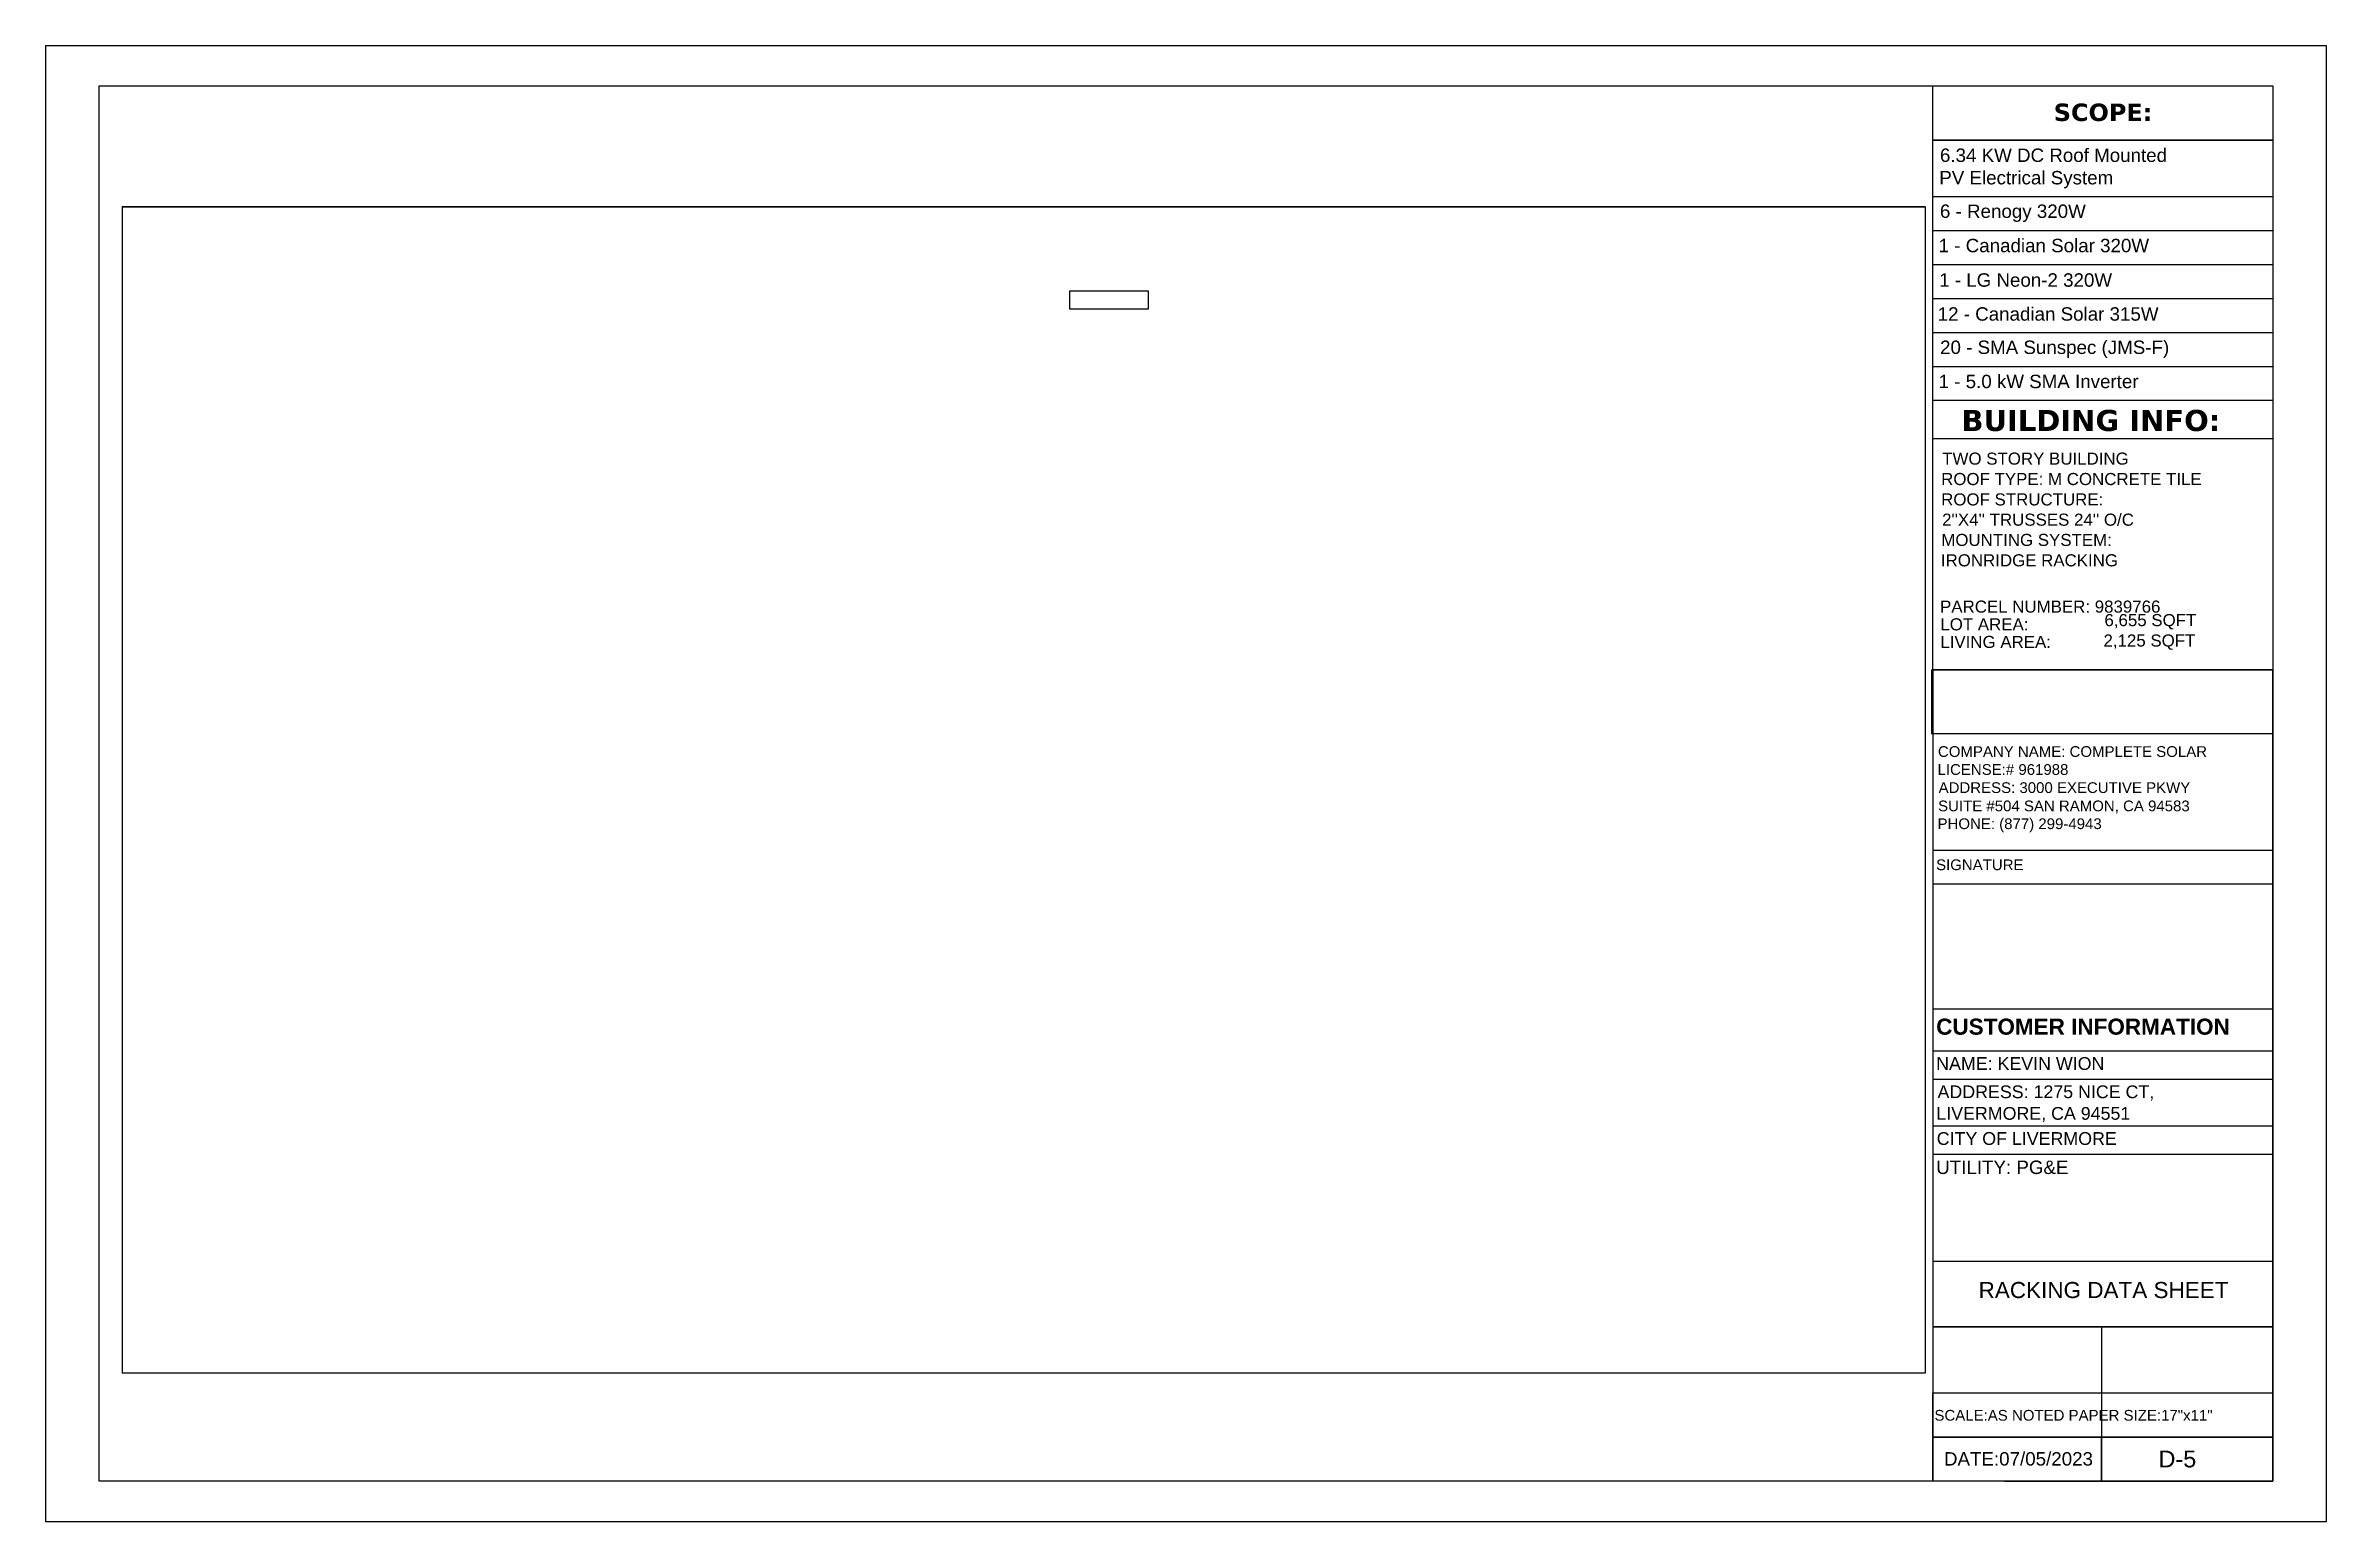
# Model space of a CAD drawing. Header units: inches. Extents: x 347 to 7477, y 1065 to 7514.
# Drawn here: x 5769 to 7469, y 3586 to 4685 of the extents above; entities that cross this region are included whole.
import ezdxf

# ---------------------------------------------------------------- set-up
doc = ezdxf.new("R2010")
doc.units = ezdxf.units.IN
doc.header["$MEASUREMENT"] = 0
for name, color, linetype in [('PDF12_0', 7, 'Continuous'), ('PDF12_PDF_Geometry', 7, 'Continuous'), ('PDF12_Text', 7, 'Continuous'), ('PDF5_Text', 7, 'Continuous')]:
    doc.layers.add(name, color=color, linetype=linetype)
doc.styles.add('PDF Arial', font='arial.ttf')
doc.styles.add('PDF Arial Bold', font='arialbd.ttf')
doc.styles.add('PDF Verdana Bold', font='verdanab.ttf')
picture_1 = doc.add_image_def('image20.png', size_in_pixel=(45, 240))
picture_2 = doc.add_image_def('image21.png', size_in_pixel=(3192, 4933))

msp = doc.modelspace()

# ---------------------------------------------------------------- texts
at = {"layer": 'PDF12_Text', "attachment_point": 7}
for s, insert, char_height, style in [('SCOPE:', (7265.9, 4629), 13, 'PDF Verdana Bold'), ('6.34 KW DC Roof Mounted', (7181.1, 4598.6), 10, 'PDF Arial'), ('PV Electrical System', (7180.6, 4579), 10, 'PDF Arial'), ('6 - Renogy 320W', (7181.1, 4554), 10, 'PDF Arial'), ('1 - Canadian Solar 320W', (7180.1, 4531.3), 10, 'PDF Arial'), ('20 - SMA Sunspec (JMS-F)', (7181.2, 4452.6), 10, 'PDF Arial'), ('1 - 5.0 kW SMA Inverter', (7180.1, 4430), 10, 'PDF Arial'), ('BUILDING INFO:', (7197.1, 4397.9), 15.749, 'PDF Verdana Bold'), ('TWO STORY BUILDING', (7182.8, 4373), 9, 'PDF Arial'), ('ROOF TYPE: M CONCRETE TILE', (7182, 4357.8), 9, 'PDF Arial'), ('ROOF STRUCTURE:', (7182, 4342.6), 9, 'PDF Arial'), ("2''X4'' TRUSSES 24'' O/C", (7182.7, 4327.5), 9, 'PDF Arial'), ('MOUNTING SYSTEM:', (7182.1, 4312.4), 9, 'PDF Arial'), ('IRONRIDGE RACKING', (7181.8, 4297.2), 9, 'PDF Arial'), ('6,655 SQFT', (7303.7, 4250.3), 9, 'PDF Arial'), ('2,125 SQFT', (7303, 4235.1), 9, 'PDF Arial'), ('COMPANY NAME: COMPLETE SOLAR', (7179.6, 4155.2), 8, 'PDF Arial'), ('LICENSE:# 961988', (7179.3, 4141.8), 8, 'PDF Arial'), ('ADDRESS: 3000 EXECUTIVE PKWY', (7180.1, 4128.3), 8, 'PDF Arial'), ('SUITE #504 SAN RAMON, CA 94583', (7179.7, 4113.3), 8, 'PDF Arial'), ('PHONE: (877) 299-4943', (7179.3, 4099.1), 8, 'PDF Arial'), ('SIGNATURE', (7178.2, 4070.8), 8, 'PDF Arial'), ('CUSTOMER INFORMATION', (7178.3, 3948.1), 12, 'PDF Arial Bold'), ('NAME: KEVIN WION', (7178.3, 3921.9), 9.5, 'PDF Arial'), ('ADDRESS: 1275 NICE CT,', (7179.3, 3899.2), 9.5, 'PDF Arial'), ('LIVERMORE, CA 94551', (7178.4, 3883.1), 9.5, 'PDF Arial'), ('CITY OF LIVERMORE', (7178.7, 3866), 9.5, 'PDF Arial'), ('UTILITY: PG&E', (7178.3, 3844.3), 10, 'PDF Arial'), ('RACKING DATA SHEET', (7209.9, 3751.8), 12, 'PDF Arial'), ('SCALE:AS NOTED PAPER SIZE:17"x11"', (7177, 3660.5), 8, 'PDF Arial'), ('D-5', (7344, 3625.6), 12.5, 'PDF Arial'), ('DATE:07/05/2023', (7184.1, 3627), 10, 'PDF Arial')]:
    msp.add_mtext(s, dxfattribs=dict(at, insert=insert, char_height=char_height, style=style))
at = {"layer": 'PDF5_Text', "attachment_point": 7, "style": 'PDF Arial'}
for s, insert, char_height in [('1 - LG Neon-2 320W', (7180.5, 4505.6), 10), ('12 - Canadian Solar 315W', (7179.4, 4480.3), 10), ('PARCEL NUMBER: 9839766', (7181.2, 4262.7), 9), ('LOT AREA:', (7181.4, 4249.5), 9), ('LIVING AREA:', (7181.4, 4236.4), 9)]:
    msp.add_mtext(s, dxfattribs=dict(at, insert=insert, char_height=char_height))

# ---------------------------------------------------------------- linework, layer by layer
at = {"layer": 'PDF12_0', "lineweight": 25}
for points in [[(5769.2, 4685.4), (5769.2, 3585.5), (7469.1, 3585.5), (7469.1, 4685.4)], [(7429.1, 4615), (7175.7, 4615)], [(7429.1, 4615), (7429.1, 4421), (7175.7, 4421), (7175.7, 4615)], [(5826.5, 3695.9), (5826.5, 4565.4), (7170.2, 4565.4), (7170.2, 3695.9)], [(7175.7, 4172.6), (7175.7, 4220.2), (7429.1, 4220.2), (7429.1, 4172.6)]]:
    msp.add_lwpolyline(points, close=True, dxfattribs=at)
for points in [[(7175.7, 4220.2), (7175.7, 4655.5)], [(7175.7, 4573), (7429.1, 4573)], [(7175.7, 4547.7), (7429.1, 4547.7)], [(7175.7, 4522.3), (7429.1, 4522.3)], [(7175.7, 4497), (7429.1, 4497)], [(7175.7, 4471.7), (7429.1, 4471.7)], [(7175.7, 4446.3), (7429.1, 4446.3)], [(7175.7, 4392.6), (7429.1, 4392.6)], [(7175.8, 4085.7), (7429.2, 4085.7)], [(7175.8, 4060.7), (7429.2, 4060.7)]]:
    msp.add_lwpolyline(points, dxfattribs=at)
at = {"layer": 'PDF12_0', "color": 5, "lineweight": 25}
msp.add_lwpolyline([(6591.1, 4502.6), (6591.1, 4489), (6532.5, 4489), (6532.5, 4502.6)], close=True, dxfattribs=at)
at = {"layer": 'PDF12_PDF_Geometry', "lineweight": 25}
for points in [[(7429.1, 4655.5), (7429.1, 3615.5), (5809.2, 3615.5), (5809.2, 4655.5), (7429.1, 4655.5), (7429.1, 3615.5), (7175.7, 3615.5), (7175.7, 3648.3), (7429.1, 3648.3), (7175.7, 3648.3), (7175.7, 3681.3), (7429.1, 3681.3)], [(7429.1, 4137.6), (7429.1, 3681.3), (7429.1, 3648.3), (7429.1, 3615.5), (7429.1, 4220.2), (7175.7, 4220.2), (7175.7, 3615.5)], [(7175.7, 3967.6), (7429.1, 3967.6)], [(7175.7, 3936.3), (7429.1, 3936.3)], [(7175.7, 3915.2), (7429.1, 3915.2)], [(7175.7, 3880.3), (7429.2, 3880.3)], [(7175.7, 3859.2), (7429.2, 3859.2)], [(7175.7, 3779.6), (7429.2, 3779.6)], [(7179.2, 3730.5), (7429.1, 3730.5), (7175.7, 3730.5), (7429.1, 3730.5), (7301.5, 3730.5), (7301.5, 3681.3), (7429.1, 3681.3), (7429.1, 3730.5)], [(7301.5, 3681.3), (7301.5, 3648.3), (7301.5, 3615.5)]]:
    msp.add_lwpolyline(points, dxfattribs=at)
msp.add_lwpolyline([(7429.1, 3648.3), (7429.1, 3615.5), (7301.5, 3615.5), (7301.5, 3648.3)], close=True, dxfattribs=at)
at = {"layer": 'PDF12_PDF_Geometry', "color": 251, "lineweight": 25, "true_color": 0x525252}
msp.add_lwpolyline([(7229.3, 3615.5), (7429.1, 3615.5)], dxfattribs=at)

msp.set_redraw_order([(e.dxf.handle, doc.entitydb.next_handle()) for e in msp.query("TEXT MTEXT ATTDEF DIMENSION ARC_DIMENSION")])  # texts and dimensions are drawn at this point

# ---------------------------------------------------------------- pictures from other files: only their frames are drawn
at = {"layer": 'PDF12_0', "color": 7, "lineweight": 0}
image = msp.add_image(picture_2, insert=(7170.2, 3695.9), size_in_units=(869.6, 1343.9), rotation=90, dxfattribs=at)
image.dxf.flags = 15
image = msp.add_image(picture_1, insert=(7429.1, 4172.6), size_in_units=(47.5, 254.3), rotation=90, dxfattribs=at)
image.dxf.flags = 15

doc.saveas('drawing.dxf')
